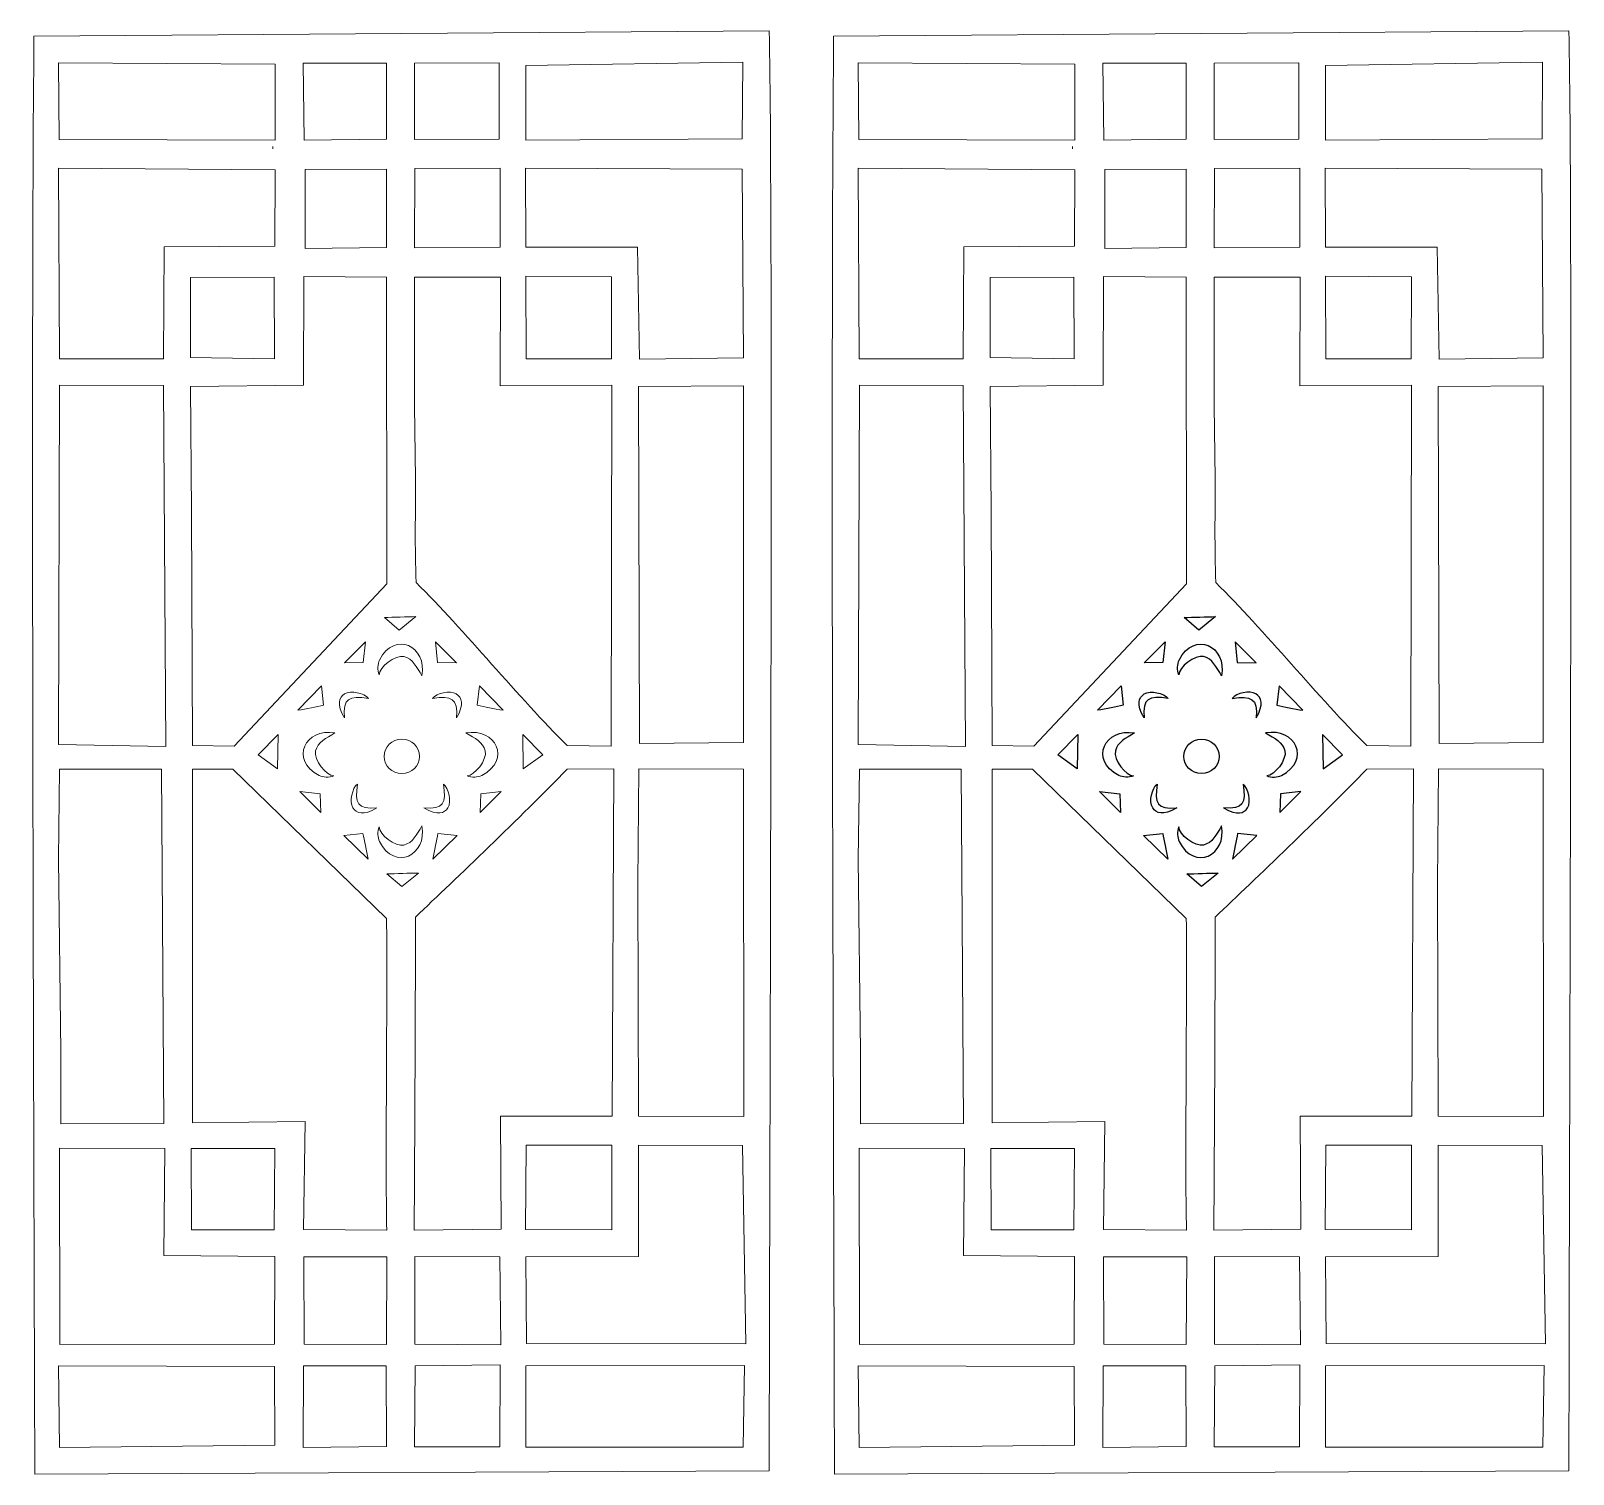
# Model space of a CAD drawing. Header units: centimetres. Extents: x 15 to 27.6, y -2.3 to 9.5.
import ezdxf

# ---------------------------------------------------------------- set-up
doc = ezdxf.new("R2010")
doc.units = ezdxf.units.CM
doc.header["$MEASUREMENT"] = 0
doc.layers.add('layer 1', color=7, linetype='Continuous')

msp = doc.modelspace()

# ---------------------------------------------------------------- linework, layer by layer
at = {"layer": 'layer 1', "color": 250, "lineweight": 9}
msp.add_ellipse((17.99769, 3.57511), major_axis=(0.14549, 0), ratio=0.96412125, dxfattribs=at)
at = {"layer": 'layer 1', "color": 7}
msp.add_ellipse((24.54553, 3.57511), major_axis=(0.14549, 0), ratio=0.96412125, dxfattribs=at)
at = {"layer": 'layer 1', "color": 250, "lineweight": 9}
for points, knots in [([(21.00559, 9.51822), (21.04034, 7.83852), (21.00806, 0.38557), (21.00559, -2.27628), (21.00559, -2.27628), (21.00559, -2.27628), (14.9918, -2.30345), (14.9918, -2.30345), (14.9918, -2.30345), (14.98382, 0.80053), (14.9597, 6.70956), (14.98504, 9.47432), (14.98504, 9.47432), (14.98504, 9.47432), (21.00559, 9.51822), (21.00559, 9.51822)], [0, 0, 0, 0, 0.2, 0.2, 0.2, 0.2, 0.4, 0.4, 0.4, 0.4, 0.6, 0.6, 0.6, 0.6, 1, 1, 1, 1]), ([(27.55343, 9.51822), (27.58818, 7.83852), (27.5559, 0.38557), (27.55343, -2.27628), (27.55343, -2.27628), (27.55343, -2.27628), (21.53964, -2.30345), (21.53964, -2.30345), (21.53964, -2.30345), (21.53166, 0.80053), (21.50755, 6.70956), (21.53289, 9.47432), (21.53289, 9.47432), (21.53289, 9.47432), (27.55343, 9.51822), (27.55343, 9.51822)], [0, 0, 0, 0, 0.2, 0.2, 0.2, 0.2, 0.4, 0.4, 0.4, 0.4, 0.6, 0.6, 0.6, 0.6, 1, 1, 1, 1]), ([(15.18691, 9.25491), (15.18691, 9.25491), (15.19082, 8.62695), (15.19082, 8.62695), (15.19082, 8.62695), (15.19082, 8.62695), (16.95971, 8.62303), (16.95971, 8.62303), (16.95971, 8.62303), (16.95971, 8.62303), (16.95971, 9.24614), (16.95971, 9.24614), (16.95971, 9.24614), (16.95971, 9.24614), (15.18691, 9.25491), (15.18691, 9.25491)], [0, 0, 0, 0, 0.2, 0.2, 0.2, 0.2, 0.4, 0.4, 0.4, 0.4, 0.6, 0.6, 0.6, 0.6, 1, 1, 1, 1]), ([(17.18973, 9.25444), (17.18973, 9.25444), (17.19815, 8.62326), (17.19815, 8.62326), (17.19815, 8.62326), (17.19815, 8.62326), (17.87246, 8.63181), (17.87246, 8.63181), (17.87246, 8.63181), (17.87246, 8.63181), (17.87246, 9.25265), (17.87246, 9.25265), (17.87246, 9.25265), (17.87246, 9.25265), (17.18973, 9.25444), (17.18973, 9.25444)], [0, 0, 0, 0, 0.2, 0.2, 0.2, 0.2, 0.4, 0.4, 0.4, 0.4, 0.6, 0.6, 0.6, 0.6, 1, 1, 1, 1]), ([(18.10138, 9.25334), (18.10138, 9.25334), (18.10009, 8.62699), (18.10009, 8.62699), (18.10009, 8.62699), (18.10009, 8.62699), (18.79395, 8.63181), (18.79395, 8.63181), (18.79395, 8.63181), (18.79395, 8.63181), (18.79395, 9.25502), (18.79395, 9.25502), (18.79395, 9.25502), (18.79395, 9.25502), (18.10138, 9.25334), (18.10138, 9.25334)], [0, 0, 0, 0, 0.2, 0.2, 0.2, 0.2, 0.4, 0.4, 0.4, 0.4, 0.6, 0.6, 0.6, 0.6, 1, 1, 1, 1]), ([(19.01338, 9.23482), (19.01338, 9.23482), (19.01338, 8.62303), (19.01338, 8.62303), (19.01338, 8.62303), (19.01338, 8.62303), (20.78531, 8.63311), (20.78531, 8.63311), (20.78531, 8.63311), (20.78531, 8.63311), (20.78927, 9.26122), (20.78927, 9.26122), (20.78927, 9.26122), (20.78927, 9.26122), (19.01338, 9.23482), (19.01338, 9.23482)], [0, 0, 0, 0, 0.2, 0.2, 0.2, 0.2, 0.4, 0.4, 0.4, 0.4, 0.6, 0.6, 0.6, 0.6, 1, 1, 1, 1]), ([(16.94217, 8.57036), (16.94217, 8.57036), (16.94217, 8.55282), (16.94217, 8.55282), (16.94217, 8.55282), (16.94217, 8.55282), (16.94217, 8.57036), (16.94217, 8.57036)], [0, 0, 0, 0, 0.33333333, 0.33333333, 0.33333333, 0.33333333, 1, 1, 1, 1]), ([(15.18691, 8.39237), (15.18691, 8.39237), (15.19553, 6.8318), (15.19553, 6.8318), (15.19553, 6.8318), (15.19553, 6.8318), (16.04688, 6.83267), (16.04688, 6.83267), (16.04688, 6.83267), (16.04688, 6.83267), (16.0519, 7.74927), (16.0519, 7.74927), (16.0519, 7.74927), (16.0519, 7.74927), (16.95849, 7.75344), (16.95849, 7.75344), (16.95849, 7.75344), (16.95849, 7.75344), (16.95965, 8.38069), (16.95965, 8.38069), (16.95965, 8.38069), (16.95965, 8.38069), (15.18691, 8.39237), (15.18691, 8.39237)], [0, 0, 0, 0, 0.14285714, 0.14285714, 0.14285714, 0.14285714, 0.28571429, 0.28571429, 0.28571429, 0.28571429, 0.42857143, 0.42857143, 0.42857143, 0.42857143, 0.57142857, 0.57142857, 0.57142857, 0.57142857, 0.71428571, 0.71428571, 0.71428571, 0.71428571, 1, 1, 1, 1]), ([(17.87246, 8.38607), (17.87246, 8.38607), (17.20545, 8.3831), (17.20545, 8.3831), (17.20545, 8.3831), (17.20545, 8.3831), (17.20545, 7.73662), (17.20545, 7.73662), (17.20545, 7.73662), (17.20545, 7.73662), (17.87246, 7.74463), (17.87246, 7.74463), (17.87246, 7.74463), (17.87246, 7.74463), (17.87246, 8.38607), (17.87246, 8.38607)], [0, 0, 0, 0, 0.2, 0.2, 0.2, 0.2, 0.4, 0.4, 0.4, 0.4, 0.6, 0.6, 0.6, 0.6, 1, 1, 1, 1]), ([(18.10063, 7.73984), (18.10063, 7.73984), (18.80275, 7.74583), (18.80275, 7.74583), (18.80275, 7.74583), (18.80275, 7.74583), (18.80275, 8.39403), (18.80275, 8.39403), (18.80275, 8.39403), (18.80275, 8.39403), (18.10457, 8.39001), (18.10457, 8.39001), (18.10457, 8.39001), (18.10457, 8.39001), (18.10063, 7.73984), (18.10063, 7.73984)], [0, 0, 0, 0, 0.2, 0.2, 0.2, 0.2, 0.4, 0.4, 0.4, 0.4, 0.6, 0.6, 0.6, 0.6, 1, 1, 1, 1]), ([(19.01099, 8.39249), (19.01099, 8.39249), (19.01313, 7.74539), (19.01313, 7.74539), (19.01313, 7.74539), (19.01313, 7.74539), (19.92611, 7.74539), (19.92611, 7.74539), (19.92611, 7.74539), (19.92611, 7.74539), (19.94365, 6.82956), (19.94365, 6.82956), (19.94365, 6.82956), (19.94365, 6.82956), (20.79495, 6.83918), (20.79495, 6.83918), (20.79495, 6.83918), (20.79495, 6.83918), (20.78523, 8.38455), (20.78523, 8.38455), (20.78523, 8.38455), (20.78523, 8.38455), (19.01099, 8.39249), (19.01099, 8.39249)], [0, 0, 0, 0, 0.14285714, 0.14285714, 0.14285714, 0.14285714, 0.28571429, 0.28571429, 0.28571429, 0.28571429, 0.42857143, 0.42857143, 0.42857143, 0.42857143, 0.57142857, 0.57142857, 0.57142857, 0.57142857, 0.71428571, 0.71428571, 0.71428571, 0.71428571, 1, 1, 1, 1]), ([(16.26639, 6.84144), (16.26639, 6.84144), (16.95581, 6.83273), (16.95581, 6.83273), (16.95581, 6.83273), (16.95581, 6.83273), (16.95258, 7.50129), (16.95258, 7.50129), (16.95258, 7.50129), (16.95258, 7.50129), (16.26639, 7.49812), (16.26639, 7.49812), (16.26639, 7.49812), (16.26639, 7.49812), (16.26639, 6.84144), (16.26639, 6.84144)], [0, 0, 0, 0, 0.2, 0.2, 0.2, 0.2, 0.4, 0.4, 0.4, 0.4, 0.6, 0.6, 0.6, 0.6, 1, 1, 1, 1]), ([(17.19444, 7.50621), (17.19444, 7.50621), (17.19336, 6.61656), (17.19336, 6.61656), (17.19336, 6.61656), (17.19336, 6.61656), (16.26807, 6.60449), (16.26807, 6.60449), (16.26807, 6.60449), (16.26807, 6.60449), (16.27516, 5.57766), (16.27516, 5.57766), (16.27516, 5.57766), (16.27516, 5.57766), (16.28393, 3.66449), (16.28393, 3.66449), (16.28393, 3.66449), (16.28393, 3.66449), (16.62474, 3.66053), (16.62474, 3.66053), (16.62474, 3.66053), (16.62474, 3.66053), (17.8732, 4.98963), (17.8732, 4.98963), (17.8732, 4.98963), (17.8732, 4.98963), (17.87156, 7.50071), (17.87156, 7.50071), (17.87156, 7.50071), (17.87156, 7.50071), (17.19444, 7.50621), (17.19444, 7.50621)], [0, 0, 0, 0, 0.11111111, 0.11111111, 0.11111111, 0.11111111, 0.22222222, 0.22222222, 0.22222222, 0.22222222, 0.33333333, 0.33333333, 0.33333333, 0.33333333, 0.44444444, 0.44444444, 0.44444444, 0.44444444, 0.55555556, 0.55555556, 0.55555556, 0.55555556, 0.66666667, 0.66666667, 0.66666667, 0.66666667, 0.77777778, 0.77777778, 0.77777778, 0.77777778, 1, 1, 1, 1]), ([(18.10063, 7.50131), (18.10063, 7.50131), (18.10063, 6.4465), (18.10063, 6.4465), (18.10063, 6.4465), (18.10063, 6.4465), (18.1094, 5.84973), (18.1094, 5.84973), (18.1094, 5.84973), (18.1094, 5.55159), (18.10298, 5.29739), (18.11434, 4.9994), (18.11434, 4.9994), (18.50633, 4.61328), (18.9594, 4.0508), (19.35137, 3.66468), (19.35137, 3.66468), (19.35137, 3.66468), (19.71081, 3.6598), (19.71081, 3.6598), (19.71081, 3.6598), (19.71081, 3.6598), (19.71555, 6.61652), (19.71555, 6.61652), (19.71555, 6.61652), (19.71555, 6.61652), (18.80275, 6.61175), (18.80275, 6.61175), (18.80275, 6.61175), (18.80275, 6.61175), (18.80602, 7.50052), (18.80602, 7.50052), (18.80602, 7.50052), (18.80602, 7.50052), (18.10063, 7.50131), (18.10063, 7.50131)], [0, 0, 0, 0, 0.1, 0.1, 0.1, 0.1, 0.2, 0.2, 0.2, 0.2, 0.3, 0.3, 0.3, 0.3, 0.4, 0.4, 0.4, 0.4, 0.5, 0.5, 0.5, 0.5, 0.6, 0.6, 0.6, 0.6, 0.7, 0.7, 0.7, 0.7, 0.8, 0.8, 0.8, 0.8, 1, 1, 1, 1]), ([(19.71545, 7.50291), (19.71545, 7.50291), (19.01338, 7.50845), (19.01338, 7.50845), (19.01338, 7.50845), (19.01338, 7.50845), (19.01489, 6.83151), (19.01489, 6.83151), (19.01489, 6.83151), (19.01489, 6.83151), (19.71531, 6.83242), (19.71531, 6.83242), (19.71531, 6.83242), (19.71531, 6.83242), (19.71545, 7.50291), (19.71545, 7.50291)], [0, 0, 0, 0, 0.2, 0.2, 0.2, 0.2, 0.4, 0.4, 0.4, 0.4, 0.6, 0.6, 0.6, 0.6, 1, 1, 1, 1]), ([(16.04698, 6.61326), (16.04698, 6.61326), (15.19568, 6.61482), (15.19568, 6.61482), (15.19568, 6.61482), (15.19568, 6.61482), (15.18691, 3.6732), (15.18691, 3.6732), (15.18691, 3.6732), (15.18691, 3.6732), (16.06455, 3.65734), (16.06455, 3.65734), (16.06455, 3.65734), (16.06455, 3.65734), (16.04698, 6.61326), (16.04698, 6.61326)], [0, 0, 0, 0, 0.2, 0.2, 0.2, 0.2, 0.4, 0.4, 0.4, 0.4, 0.6, 0.6, 0.6, 0.6, 1, 1, 1, 1]), ([(19.935, 6.60395), (19.935, 6.60395), (19.94383, 3.67992), (19.94383, 3.67992), (19.94383, 3.67992), (19.94383, 3.67992), (20.7951, 3.68854), (20.7951, 3.68854), (20.7951, 3.68854), (20.7951, 3.68854), (20.79495, 6.6103), (20.79495, 6.6103), (20.79495, 6.6103), (20.79495, 6.6103), (19.935, 6.60395), (19.935, 6.60395)], [0, 0, 0, 0, 0.2, 0.2, 0.2, 0.2, 0.4, 0.4, 0.4, 0.4, 0.6, 0.6, 0.6, 0.6, 1, 1, 1, 1]), ([(17.85516, 4.71387), (17.85516, 4.71387), (17.97572, 4.61021), (17.97572, 4.61021), (17.97572, 4.61021), (17.97572, 4.61021), (18.11187, 4.72011), (18.11187, 4.72011), (18.11187, 4.72011), (18.04166, 4.72011), (17.92537, 4.71387), (17.85516, 4.71387)], [0, 0, 0, 0, 0.25, 0.25, 0.25, 0.25, 0.5, 0.5, 0.5, 0.5, 1, 1, 1, 1]), ([(17.81342, 4.36409), (17.80195, 4.33237), (17.79327, 4.28302), (17.81102, 4.24366), (17.81102, 4.24366), (17.81102, 4.30543), (17.94298, 4.40934), (18.01435, 4.39286), (18.01435, 4.39286), (18.08572, 4.37637), (18.11975, 4.30682), (18.16207, 4.23489), (18.16207, 4.23489), (18.20601, 4.47661), (17.94246, 4.61112), (17.81342, 4.36409)], [0, 0, 0, 0, 0.2, 0.2, 0.2, 0.2, 0.4, 0.4, 0.4, 0.4, 0.6, 0.6, 0.6, 0.6, 1, 1, 1, 1]), ([(17.69933, 4.51269), (17.69933, 4.51269), (17.52712, 4.3405), (17.52712, 4.3405), (17.52712, 4.3405), (17.52712, 4.3405), (17.68187, 4.34527), (17.68187, 4.34527), (17.68187, 4.34527), (17.68187, 4.34527), (17.69933, 4.51269), (17.69933, 4.51269)], [0, 0, 0, 0, 0.25, 0.25, 0.25, 0.25, 0.5, 0.5, 0.5, 0.5, 1, 1, 1, 1]), ([(18.27268, 4.51269), (18.27268, 4.51269), (18.44489, 4.3405), (18.44489, 4.3405), (18.44489, 4.3405), (18.44489, 4.3405), (18.29014, 4.34527), (18.29014, 4.34527), (18.29014, 4.34527), (18.29014, 4.34527), (18.27268, 4.51269), (18.27268, 4.51269)], [0, 0, 0, 0, 0.25, 0.25, 0.25, 0.25, 0.5, 0.5, 0.5, 0.5, 1, 1, 1, 1]), ([(17.33961, 4.15292), (17.33961, 4.15292), (17.14496, 3.95351), (17.14496, 3.95351), (17.14496, 3.95351), (17.21878, 3.9647), (17.29832, 3.98376), (17.35715, 3.99496), (17.35715, 3.99496), (17.35715, 3.99496), (17.33961, 4.15292), (17.33961, 4.15292)], [0, 0, 0, 0, 0.25, 0.25, 0.25, 0.25, 0.5, 0.5, 0.5, 0.5, 1, 1, 1, 1]), ([(17.5286, 4.08715), (17.48337, 4.05868), (17.46075, 4.00452), (17.52735, 3.89066), (17.52735, 3.89066), (17.51466, 4.05202), (17.56559, 4.07375), (17.72326, 4.05059), (17.72326, 4.05059), (17.68814, 4.09322), (17.58068, 4.11997), (17.5286, 4.08715)], [0, 0, 0, 0, 0.25, 0.25, 0.25, 0.25, 0.5, 0.5, 0.5, 0.5, 1, 1, 1, 1]), ([(18.44342, 4.08715), (18.48864, 4.05868), (18.51126, 4.00452), (18.44466, 3.89066), (18.44466, 3.89066), (18.45735, 4.05202), (18.40642, 4.07375), (18.24875, 4.05059), (18.24875, 4.05059), (18.28387, 4.09322), (18.39133, 4.11997), (18.44342, 4.08715)], [0, 0, 0, 0, 0.25, 0.25, 0.25, 0.25, 0.5, 0.5, 0.5, 0.5, 1, 1, 1, 1]), ([(18.6324, 4.15292), (18.6324, 4.15292), (18.82705, 3.95351), (18.82705, 3.95351), (18.82705, 3.95351), (18.75323, 3.9647), (18.67369, 3.98376), (18.61486, 3.99496), (18.61486, 3.99496), (18.61486, 3.99496), (18.6324, 4.15292), (18.6324, 4.15292)], [0, 0, 0, 0, 0.25, 0.25, 0.25, 0.25, 0.5, 0.5, 0.5, 0.5, 1, 1, 1, 1]), ([(17.32047, 3.41879), (17.3522, 3.40733), (17.40155, 3.39864), (17.4409, 3.41639), (17.4409, 3.41639), (17.37913, 3.41639), (17.27522, 3.54835), (17.29171, 3.61972), (17.29171, 3.61972), (17.30819, 3.69109), (17.37774, 3.72512), (17.44967, 3.76744), (17.44967, 3.76744), (17.20796, 3.81138), (17.07345, 3.54783), (17.32047, 3.41879)], [0, 0, 0, 0, 0.2, 0.2, 0.2, 0.2, 0.4, 0.4, 0.4, 0.4, 0.6, 0.6, 0.6, 0.6, 1, 1, 1, 1]), ([(18.65154, 3.41879), (18.61981, 3.40733), (18.57046, 3.39864), (18.53111, 3.41639), (18.53111, 3.41639), (18.59288, 3.41639), (18.69679, 3.54835), (18.6803, 3.61972), (18.6803, 3.61972), (18.66382, 3.69109), (18.59427, 3.72512), (18.52234, 3.76744), (18.52234, 3.76744), (18.76405, 3.81138), (18.89857, 3.54783), (18.65154, 3.41879)], [0, 0, 0, 0, 0.2, 0.2, 0.2, 0.2, 0.4, 0.4, 0.4, 0.4, 0.6, 0.6, 0.6, 0.6, 1, 1, 1, 1]), ([(16.98511, 3.75521), (16.98511, 3.75521), (16.82026, 3.58779), (16.82026, 3.58779), (16.82026, 3.58779), (16.82026, 3.58779), (16.97993, 3.47279), (16.97993, 3.47279), (16.97993, 3.47279), (16.97993, 3.47279), (16.98511, 3.75521), (16.98511, 3.75521)], [0, 0, 0, 0, 0.25, 0.25, 0.25, 0.25, 0.5, 0.5, 0.5, 0.5, 1, 1, 1, 1]), ([(18.9869, 3.75521), (18.9869, 3.75521), (19.15175, 3.58779), (19.15175, 3.58779), (19.15175, 3.58779), (19.15175, 3.58779), (18.99208, 3.47279), (18.99208, 3.47279), (18.99208, 3.47279), (18.99208, 3.47279), (18.9869, 3.75521), (18.9869, 3.75521)], [0, 0, 0, 0, 0.25, 0.25, 0.25, 0.25, 0.5, 0.5, 0.5, 0.5, 1, 1, 1, 1]), ([(15.19568, 3.47136), (15.19568, 3.47136), (15.18691, 2.73414), (15.18691, 2.73414), (15.18691, 2.73414), (15.18691, 2.73414), (15.20445, 1.15441), (15.20445, 1.15441), (15.20445, 1.15441), (15.20445, 1.15441), (15.20445, 0.5664), (15.20445, 0.5664), (15.20445, 0.5664), (15.20445, 0.5664), (16.04943, 0.56885), (16.04943, 0.56885), (16.04943, 0.56885), (16.04943, 0.56885), (16.02957, 3.4698), (16.02957, 3.4698), (16.02957, 3.4698), (16.02957, 3.4698), (15.19568, 3.47136), (15.19568, 3.47136)], [0, 0, 0, 0, 0.14285714, 0.14285714, 0.14285714, 0.14285714, 0.28571429, 0.28571429, 0.28571429, 0.28571429, 0.42857143, 0.42857143, 0.42857143, 0.42857143, 0.57142857, 0.57142857, 0.57142857, 0.57142857, 0.71428571, 0.71428571, 0.71428571, 0.71428571, 1, 1, 1, 1]), ([(16.6127, 3.47219), (16.6127, 3.47219), (16.28393, 3.47136), (16.28393, 3.47136), (16.28393, 3.47136), (16.28393, 3.47136), (16.28393, 0.57517), (16.28393, 0.57517), (16.28393, 0.57517), (16.28393, 0.57517), (17.20545, 0.58394), (17.20545, 0.58394), (17.20545, 0.58394), (17.20545, 0.58394), (17.19353, -0.30006), (17.19353, -0.30006), (17.19353, -0.30006), (17.19353, -0.30006), (17.87422, -0.30446), (17.87422, -0.30446), (17.87422, -0.30446), (17.86064, 0.22426), (17.88065, 1.65258), (17.87246, 2.24768), (17.87246, 2.24768), (17.87246, 2.24768), (16.6127, 3.47219), (16.6127, 3.47219)], [0, 0, 0, 0, 0.125, 0.125, 0.125, 0.125, 0.25, 0.25, 0.25, 0.25, 0.375, 0.375, 0.375, 0.375, 0.5, 0.5, 0.5, 0.5, 0.625, 0.625, 0.625, 0.625, 0.75, 0.75, 0.75, 0.75, 1, 1, 1, 1]), ([(19.73279, 3.47302), (19.73279, 3.47302), (19.35166, 3.47219), (19.35166, 3.47219), (19.35166, 3.47219), (18.96191, 3.06803), (18.45018, 2.58513), (18.10886, 2.25968), (18.10886, 2.25968), (18.10886, 1.39917), (18.10314, 0.5574), (18.0985, -0.30363), (18.0985, -0.30363), (18.0985, -0.30363), (18.80942, -0.29762), (18.80942, -0.29762), (18.80942, -0.29762), (18.80942, -0.29762), (18.80461, 0.6278), (18.80461, 0.6278), (18.80461, 0.6278), (18.80461, 0.6278), (19.72051, 0.62782), (19.72051, 0.62782), (19.72051, 0.62782), (19.72051, 0.62782), (19.73279, 3.47302), (19.73279, 3.47302)], [0, 0, 0, 0, 0.125, 0.125, 0.125, 0.125, 0.25, 0.25, 0.25, 0.25, 0.375, 0.375, 0.375, 0.375, 0.5, 0.5, 0.5, 0.5, 0.625, 0.625, 0.625, 0.625, 0.75, 0.75, 0.75, 0.75, 1, 1, 1, 1]), ([(19.93842, 3.4738), (19.93842, 3.4738), (19.92951, 2.54094), (19.92951, 2.54094), (19.92951, 2.54094), (19.92951, 2.54094), (19.93508, 0.6278), (19.93508, 0.6278), (19.93508, 0.6278), (19.93508, 0.6278), (20.79827, 0.62703), (20.79827, 0.62703), (20.79827, 0.62703), (20.79827, 0.62703), (20.79591, 3.47167), (20.79591, 3.47167), (20.79591, 3.47167), (20.79591, 3.47167), (19.93842, 3.4738), (19.93842, 3.4738)], [0, 0, 0, 0, 0.16666667, 0.16666667, 0.16666667, 0.16666667, 0.33333333, 0.33333333, 0.33333333, 0.33333333, 0.5, 0.5, 0.5, 0.5, 0.66666667, 0.66666667, 0.66666667, 0.66666667, 1, 1, 1, 1]), ([(17.16163, 3.28695), (17.16163, 3.28695), (17.33382, 3.11474), (17.33382, 3.11474), (17.33382, 3.11474), (17.33382, 3.11474), (17.32905, 3.2695), (17.32905, 3.2695), (17.32905, 3.2695), (17.32905, 3.2695), (17.16163, 3.28695), (17.16163, 3.28695)], [0, 0, 0, 0, 0.25, 0.25, 0.25, 0.25, 0.5, 0.5, 0.5, 0.5, 1, 1, 1, 1]), ([(17.59742, 3.1547), (17.62589, 3.10948), (17.68005, 3.08685), (17.79391, 3.15346), (17.79391, 3.15346), (17.63254, 3.14077), (17.61081, 3.19169), (17.63397, 3.34937), (17.63397, 3.34937), (17.59134, 3.31424), (17.56459, 3.20679), (17.59742, 3.1547)], [0, 0, 0, 0, 0.25, 0.25, 0.25, 0.25, 0.5, 0.5, 0.5, 0.5, 1, 1, 1, 1]), ([(18.37459, 3.1547), (18.34612, 3.10948), (18.29196, 3.08685), (18.1781, 3.15346), (18.1781, 3.15346), (18.33947, 3.14077), (18.3612, 3.19169), (18.33804, 3.34937), (18.33804, 3.34937), (18.38067, 3.31424), (18.40742, 3.20679), (18.37459, 3.1547)], [0, 0, 0, 0, 0.25, 0.25, 0.25, 0.25, 0.5, 0.5, 0.5, 0.5, 1, 1, 1, 1]), ([(18.81038, 3.28695), (18.81038, 3.28695), (18.63819, 3.11474), (18.63819, 3.11474), (18.63819, 3.11474), (18.63819, 3.11474), (18.64296, 3.2695), (18.64296, 3.2695), (18.64296, 3.2695), (18.64296, 3.2695), (18.81038, 3.28695), (18.81038, 3.28695)], [0, 0, 0, 0, 0.25, 0.25, 0.25, 0.25, 0.5, 0.5, 0.5, 0.5, 1, 1, 1, 1]), ([(17.5214, 2.92723), (17.5214, 2.92723), (17.72082, 2.73258), (17.72082, 2.73258), (17.72082, 2.73258), (17.70962, 2.8064), (17.69056, 2.88595), (17.67936, 2.94477), (17.67936, 2.94477), (17.67936, 2.94477), (17.5214, 2.92723), (17.5214, 2.92723)], [0, 0, 0, 0, 0.25, 0.25, 0.25, 0.25, 0.5, 0.5, 0.5, 0.5, 1, 1, 1, 1]), ([(17.81342, 2.87821), (17.80195, 2.90994), (17.79327, 2.95929), (17.81102, 2.99864), (17.81102, 2.99864), (17.81102, 2.93687), (17.94298, 2.83297), (18.01435, 2.84945), (18.01435, 2.84945), (18.08572, 2.86594), (18.11975, 2.93548), (18.16207, 3.00742), (18.16207, 3.00742), (18.20601, 2.7657), (17.94246, 2.63119), (17.81342, 2.87821)], [0, 0, 0, 0, 0.2, 0.2, 0.2, 0.2, 0.4, 0.4, 0.4, 0.4, 0.6, 0.6, 0.6, 0.6, 1, 1, 1, 1]), ([(18.45061, 2.92723), (18.45061, 2.92723), (18.25119, 2.73258), (18.25119, 2.73258), (18.25119, 2.73258), (18.26239, 2.8064), (18.28145, 2.88595), (18.29265, 2.94477), (18.29265, 2.94477), (18.29265, 2.94477), (18.45061, 2.92723), (18.45061, 2.92723)], [0, 0, 0, 0, 0.25, 0.25, 0.25, 0.25, 0.5, 0.5, 0.5, 0.5, 1, 1, 1, 1]), ([(17.8759, 2.61364), (17.8759, 2.61364), (17.99646, 2.50999), (17.99646, 2.50999), (17.99646, 2.50999), (17.99646, 2.50999), (18.13261, 2.61989), (18.13261, 2.61989), (18.13261, 2.61989), (18.0624, 2.61989), (17.94611, 2.61364), (17.8759, 2.61364)], [0, 0, 0, 0, 0.25, 0.25, 0.25, 0.25, 0.5, 0.5, 0.5, 0.5, 1, 1, 1, 1]), ([(19.00963, -0.30004), (19.00963, -0.30004), (19.71568, -0.30288), (19.71568, -0.30288), (19.71568, -0.30288), (19.71568, -0.30288), (19.71568, 0.39087), (19.71568, 0.39087), (19.71568, 0.39087), (19.71568, 0.39087), (19.01525, 0.39087), (19.01525, 0.39087), (19.01525, 0.39087), (19.01525, 0.39087), (19.00963, -0.30004), (19.00963, -0.30004)], [0, 0, 0, 0, 0.2, 0.2, 0.2, 0.2, 0.4, 0.4, 0.4, 0.4, 0.6, 0.6, 0.6, 0.6, 1, 1, 1, 1]), ([(19.93434, 0.39166), (19.93434, 0.39166), (19.93581, -0.5209), (19.93581, -0.5209), (19.93581, -0.5209), (19.93581, -0.5209), (19.0135, -0.52332), (19.0135, -0.52332), (19.0135, -0.52332), (19.0135, -0.52332), (19.01914, -1.23417), (19.01914, -1.23417), (19.01914, -1.23417), (19.01914, -1.23417), (20.81391, -1.23634), (20.81391, -1.23634), (20.81391, -1.23634), (20.81391, -1.23634), (20.78649, 0.3893), (20.78649, 0.3893), (20.78649, 0.3893), (20.78649, 0.3893), (19.93434, 0.39166), (19.93434, 0.39166)], [0, 0, 0, 0, 0.14285714, 0.14285714, 0.14285714, 0.14285714, 0.28571429, 0.28571429, 0.28571429, 0.28571429, 0.42857143, 0.42857143, 0.42857143, 0.42857143, 0.57142857, 0.57142857, 0.57142857, 0.57142857, 0.71428571, 0.71428571, 0.71428571, 0.71428571, 1, 1, 1, 1]), ([(15.19514, 0.36533), (15.19514, 0.36533), (15.19578, -1.24143), (15.19578, -1.24143), (15.19578, -1.24143), (15.19578, -1.24143), (16.95345, -1.23985), (16.95345, -1.23985), (16.95345, -1.23985), (16.95345, -1.23985), (16.95749, -0.52144), (16.95749, -0.52144), (16.95749, -0.52144), (16.95749, -0.52144), (16.04868, -0.51308), (16.04868, -0.51308), (16.04868, -0.51308), (16.04868, -0.51308), (16.05575, 0.36367), (16.05575, 0.36367), (16.05575, 0.36367), (16.05575, 0.36367), (15.19514, 0.36533), (15.19514, 0.36533)], [0, 0, 0, 0, 0.14285714, 0.14285714, 0.14285714, 0.14285714, 0.28571429, 0.28571429, 0.28571429, 0.28571429, 0.42857143, 0.42857143, 0.42857143, 0.42857143, 0.57142857, 0.57142857, 0.57142857, 0.57142857, 0.71428571, 0.71428571, 0.71428571, 0.71428571, 1, 1, 1, 1]), ([(16.95112, -0.30245), (16.95112, -0.30245), (16.95745, 0.36452), (16.95745, 0.36452), (16.95745, 0.36452), (16.95745, 0.36452), (16.27358, 0.36452), (16.27358, 0.36452), (16.27358, 0.36452), (16.27358, 0.36452), (16.27516, -0.30245), (16.27516, -0.30245), (16.27516, -0.30245), (16.27516, -0.30245), (16.95112, -0.30245), (16.95112, -0.30245)], [0, 0, 0, 0, 0.2, 0.2, 0.2, 0.2, 0.4, 0.4, 0.4, 0.4, 0.6, 0.6, 0.6, 0.6, 1, 1, 1, 1]), ([(17.19436, -0.52349), (17.19436, -0.52349), (17.19749, -1.23742), (17.19749, -1.23742), (17.19749, -1.23742), (17.19749, -1.23742), (17.87264, -1.24124), (17.87264, -1.24124), (17.87264, -1.24124), (17.87264, -1.24124), (17.87579, -0.5227), (17.87579, -0.5227), (17.87579, -0.5227), (17.87579, -0.5227), (17.19436, -0.52349), (17.19436, -0.52349)], [0, 0, 0, 0, 0.2, 0.2, 0.2, 0.2, 0.4, 0.4, 0.4, 0.4, 0.6, 0.6, 0.6, 0.6, 1, 1, 1, 1]), ([(18.10397, -0.52146), (18.10397, -0.52146), (18.10474, -1.2374), (18.10474, -1.2374), (18.10474, -1.2374), (18.10474, -1.2374), (18.80683, -1.24379), (18.80683, -1.24379), (18.80683, -1.24379), (18.80683, -1.24379), (18.79883, -0.52239), (18.79883, -0.52239), (18.79883, -0.52239), (18.79883, -0.52239), (18.10397, -0.52146), (18.10397, -0.52146)], [0, 0, 0, 0, 0.2, 0.2, 0.2, 0.2, 0.4, 0.4, 0.4, 0.4, 0.6, 0.6, 0.6, 0.6, 1, 1, 1, 1]), ([(16.95672, -2.06648), (16.95672, -2.06648), (16.95424, -1.42033), (16.95424, -1.42033), (16.95424, -1.42033), (16.95424, -1.42033), (15.18628, -1.41641), (15.18628, -1.41641), (15.18628, -1.41641), (15.18628, -1.41641), (15.19441, -2.0856), (15.19441, -2.0856), (15.19441, -2.0856), (15.19441, -2.0856), (16.95672, -2.06648), (16.95672, -2.06648)], [0, 0, 0, 0, 0.2, 0.2, 0.2, 0.2, 0.4, 0.4, 0.4, 0.4, 0.6, 0.6, 0.6, 0.6, 1, 1, 1, 1]), ([(17.19129, -1.41704), (17.19129, -1.41704), (17.18886, -2.08404), (17.18886, -2.08404), (17.18886, -2.08404), (17.18886, -2.08404), (17.87181, -2.07571), (17.87181, -2.07571), (17.87181, -2.07571), (17.87181, -2.07571), (17.86949, -1.41704), (17.86949, -1.41704), (17.86949, -1.41704), (17.86949, -1.41704), (17.19129, -1.41704), (17.19129, -1.41704)], [0, 0, 0, 0, 0.2, 0.2, 0.2, 0.2, 0.4, 0.4, 0.4, 0.4, 0.6, 0.6, 0.6, 0.6, 1, 1, 1, 1]), ([(18.10161, -2.07967), (18.10161, -2.07967), (18.79961, -2.07836), (18.79961, -2.07836), (18.79961, -2.07836), (18.79961, -2.07836), (18.80275, -1.40827), (18.80275, -1.40827), (18.80275, -1.40827), (18.80275, -1.40827), (18.10714, -1.41743), (18.10714, -1.41743), (18.10714, -1.41743), (18.10714, -1.41743), (18.10161, -2.07967), (18.10161, -2.07967)], [0, 0, 0, 0, 0.2, 0.2, 0.2, 0.2, 0.4, 0.4, 0.4, 0.4, 0.6, 0.6, 0.6, 0.6, 1, 1, 1, 1]), ([(19.0127, -1.4171), (19.0127, -1.4171), (19.01207, -2.08323), (19.01207, -2.08323), (19.01207, -2.08323), (19.01207, -2.08323), (20.79263, -2.08238), (20.79263, -2.08238), (20.79263, -2.08238), (20.79263, -2.08238), (20.80335, -1.41301), (20.80335, -1.41301), (20.80335, -1.41301), (20.80335, -1.41301), (19.0127, -1.4171), (19.0127, -1.4171)], [0, 0, 0, 0, 0.2, 0.2, 0.2, 0.2, 0.4, 0.4, 0.4, 0.4, 0.6, 0.6, 0.6, 0.6, 1, 1, 1, 1])]:
    msp.add_open_spline(points, degree=3, knots=knots, dxfattribs=at)
at = {"layer": 'layer 1', "color": 7, "lineweight": 9}
for points, knots in [([(21.73475, 9.25491), (21.73475, 9.25491), (21.73867, 8.62695), (21.73867, 8.62695), (21.73867, 8.62695), (21.73867, 8.62695), (23.50755, 8.62303), (23.50755, 8.62303), (23.50755, 8.62303), (23.50755, 8.62303), (23.50755, 9.24614), (23.50755, 9.24614), (23.50755, 9.24614), (23.50755, 9.24614), (21.73475, 9.25491), (21.73475, 9.25491)], [0, 0, 0, 0, 0.2, 0.2, 0.2, 0.2, 0.4, 0.4, 0.4, 0.4, 0.6, 0.6, 0.6, 0.6, 1, 1, 1, 1]), ([(23.73757, 9.25444), (23.73757, 9.25444), (23.74599, 8.62326), (23.74599, 8.62326), (23.74599, 8.62326), (23.74599, 8.62326), (24.4203, 8.63181), (24.4203, 8.63181), (24.4203, 8.63181), (24.4203, 8.63181), (24.4203, 9.25265), (24.4203, 9.25265), (24.4203, 9.25265), (24.4203, 9.25265), (23.73757, 9.25444), (23.73757, 9.25444)], [0, 0, 0, 0, 0.2, 0.2, 0.2, 0.2, 0.4, 0.4, 0.4, 0.4, 0.6, 0.6, 0.6, 0.6, 1, 1, 1, 1]), ([(24.64922, 9.25334), (24.64922, 9.25334), (24.64794, 8.62699), (24.64794, 8.62699), (24.64794, 8.62699), (24.64794, 8.62699), (25.3418, 8.63181), (25.3418, 8.63181), (25.3418, 8.63181), (25.3418, 8.63181), (25.3418, 9.25502), (25.3418, 9.25502), (25.3418, 9.25502), (25.3418, 9.25502), (24.64922, 9.25334), (24.64922, 9.25334)], [0, 0, 0, 0, 0.2, 0.2, 0.2, 0.2, 0.4, 0.4, 0.4, 0.4, 0.6, 0.6, 0.6, 0.6, 1, 1, 1, 1]), ([(25.56122, 9.23482), (25.56122, 9.23482), (25.56122, 8.62303), (25.56122, 8.62303), (25.56122, 8.62303), (25.56122, 8.62303), (27.33315, 8.63311), (27.33315, 8.63311), (27.33315, 8.63311), (27.33315, 8.63311), (27.33712, 9.26122), (27.33712, 9.26122), (27.33712, 9.26122), (27.33712, 9.26122), (25.56122, 9.23482), (25.56122, 9.23482)], [0, 0, 0, 0, 0.2, 0.2, 0.2, 0.2, 0.4, 0.4, 0.4, 0.4, 0.6, 0.6, 0.6, 0.6, 1, 1, 1, 1]), ([(23.49001, 8.57036), (23.49001, 8.57036), (23.49001, 8.55282), (23.49001, 8.55282), (23.49001, 8.55282), (23.49001, 8.55282), (23.49001, 8.57036), (23.49001, 8.57036)], [0, 0, 0, 0, 0.33333333, 0.33333333, 0.33333333, 0.33333333, 1, 1, 1, 1]), ([(21.73475, 8.39237), (21.73475, 8.39237), (21.74337, 6.8318), (21.74337, 6.8318), (21.74337, 6.8318), (21.74337, 6.8318), (22.59472, 6.83267), (22.59472, 6.83267), (22.59472, 6.83267), (22.59472, 6.83267), (22.59974, 7.74927), (22.59974, 7.74927), (22.59974, 7.74927), (22.59974, 7.74927), (23.50633, 7.75344), (23.50633, 7.75344), (23.50633, 7.75344), (23.50633, 7.75344), (23.50749, 8.38069), (23.50749, 8.38069), (23.50749, 8.38069), (23.50749, 8.38069), (21.73475, 8.39237), (21.73475, 8.39237)], [0, 0, 0, 0, 0.14285714, 0.14285714, 0.14285714, 0.14285714, 0.28571429, 0.28571429, 0.28571429, 0.28571429, 0.42857143, 0.42857143, 0.42857143, 0.42857143, 0.57142857, 0.57142857, 0.57142857, 0.57142857, 0.71428571, 0.71428571, 0.71428571, 0.71428571, 1, 1, 1, 1]), ([(24.4203, 8.38607), (24.4203, 8.38607), (23.75329, 8.3831), (23.75329, 8.3831), (23.75329, 8.3831), (23.75329, 8.3831), (23.75329, 7.73662), (23.75329, 7.73662), (23.75329, 7.73662), (23.75329, 7.73662), (24.4203, 7.74463), (24.4203, 7.74463), (24.4203, 7.74463), (24.4203, 7.74463), (24.4203, 8.38607), (24.4203, 8.38607)], [0, 0, 0, 0, 0.2, 0.2, 0.2, 0.2, 0.4, 0.4, 0.4, 0.4, 0.6, 0.6, 0.6, 0.6, 1, 1, 1, 1]), ([(24.64847, 7.73984), (24.64847, 7.73984), (25.35059, 7.74583), (25.35059, 7.74583), (25.35059, 7.74583), (25.35059, 7.74583), (25.35059, 8.39403), (25.35059, 8.39403), (25.35059, 8.39403), (25.35059, 8.39403), (24.65241, 8.39001), (24.65241, 8.39001), (24.65241, 8.39001), (24.65241, 8.39001), (24.64847, 7.73984), (24.64847, 7.73984)], [0, 0, 0, 0, 0.2, 0.2, 0.2, 0.2, 0.4, 0.4, 0.4, 0.4, 0.6, 0.6, 0.6, 0.6, 1, 1, 1, 1]), ([(25.55884, 8.39249), (25.55884, 8.39249), (25.56097, 7.74539), (25.56097, 7.74539), (25.56097, 7.74539), (25.56097, 7.74539), (26.47395, 7.74539), (26.47395, 7.74539), (26.47395, 7.74539), (26.47395, 7.74539), (26.49149, 6.82956), (26.49149, 6.82956), (26.49149, 6.82956), (26.49149, 6.82956), (27.3428, 6.83918), (27.3428, 6.83918), (27.3428, 6.83918), (27.3428, 6.83918), (27.33307, 8.38455), (27.33307, 8.38455), (27.33307, 8.38455), (27.33307, 8.38455), (25.55884, 8.39249), (25.55884, 8.39249)], [0, 0, 0, 0, 0.14285714, 0.14285714, 0.14285714, 0.14285714, 0.28571429, 0.28571429, 0.28571429, 0.28571429, 0.42857143, 0.42857143, 0.42857143, 0.42857143, 0.57142857, 0.57142857, 0.57142857, 0.57142857, 0.71428571, 0.71428571, 0.71428571, 0.71428571, 1, 1, 1, 1]), ([(22.81423, 6.84144), (22.81423, 6.84144), (23.50365, 6.83273), (23.50365, 6.83273), (23.50365, 6.83273), (23.50365, 6.83273), (23.50042, 7.50129), (23.50042, 7.50129), (23.50042, 7.50129), (23.50042, 7.50129), (22.81423, 7.49812), (22.81423, 7.49812), (22.81423, 7.49812), (22.81423, 7.49812), (22.81423, 6.84144), (22.81423, 6.84144)], [0, 0, 0, 0, 0.2, 0.2, 0.2, 0.2, 0.4, 0.4, 0.4, 0.4, 0.6, 0.6, 0.6, 0.6, 1, 1, 1, 1]), ([(23.74228, 7.50621), (23.74228, 7.50621), (23.7412, 6.61656), (23.7412, 6.61656), (23.7412, 6.61656), (23.7412, 6.61656), (22.81591, 6.60449), (22.81591, 6.60449), (22.81591, 6.60449), (22.81591, 6.60449), (22.823, 5.57766), (22.823, 5.57766), (22.823, 5.57766), (22.823, 5.57766), (22.83177, 3.66449), (22.83177, 3.66449), (22.83177, 3.66449), (22.83177, 3.66449), (23.17259, 3.66053), (23.17259, 3.66053), (23.17259, 3.66053), (23.17259, 3.66053), (24.42104, 4.98963), (24.42104, 4.98963), (24.42104, 4.98963), (24.42104, 4.98963), (24.41941, 7.50071), (24.41941, 7.50071), (24.41941, 7.50071), (24.41941, 7.50071), (23.74228, 7.50621), (23.74228, 7.50621)], [0, 0, 0, 0, 0.11111111, 0.11111111, 0.11111111, 0.11111111, 0.22222222, 0.22222222, 0.22222222, 0.22222222, 0.33333333, 0.33333333, 0.33333333, 0.33333333, 0.44444444, 0.44444444, 0.44444444, 0.44444444, 0.55555556, 0.55555556, 0.55555556, 0.55555556, 0.66666667, 0.66666667, 0.66666667, 0.66666667, 0.77777778, 0.77777778, 0.77777778, 0.77777778, 1, 1, 1, 1]), ([(24.64847, 7.50131), (24.64847, 7.50131), (24.64847, 6.4465), (24.64847, 6.4465), (24.64847, 6.4465), (24.64847, 6.4465), (24.65725, 5.84973), (24.65725, 5.84973), (24.65725, 5.84973), (24.65725, 5.55159), (24.65082, 5.29739), (24.66218, 4.9994), (24.66218, 4.9994), (25.05417, 4.61328), (25.50725, 4.0508), (25.89921, 3.66468), (25.89921, 3.66468), (25.89921, 3.66468), (26.25865, 3.6598), (26.25865, 3.6598), (26.25865, 3.6598), (26.25865, 3.6598), (26.2634, 6.61652), (26.2634, 6.61652), (26.2634, 6.61652), (26.2634, 6.61652), (25.35059, 6.61175), (25.35059, 6.61175), (25.35059, 6.61175), (25.35059, 6.61175), (25.35386, 7.50052), (25.35386, 7.50052), (25.35386, 7.50052), (25.35386, 7.50052), (24.64847, 7.50131), (24.64847, 7.50131)], [0, 0, 0, 0, 0.1, 0.1, 0.1, 0.1, 0.2, 0.2, 0.2, 0.2, 0.3, 0.3, 0.3, 0.3, 0.4, 0.4, 0.4, 0.4, 0.5, 0.5, 0.5, 0.5, 0.6, 0.6, 0.6, 0.6, 0.7, 0.7, 0.7, 0.7, 0.8, 0.8, 0.8, 0.8, 1, 1, 1, 1]), ([(26.26329, 7.50291), (26.26329, 7.50291), (25.56122, 7.50845), (25.56122, 7.50845), (25.56122, 7.50845), (25.56122, 7.50845), (25.56274, 6.83151), (25.56274, 6.83151), (25.56274, 6.83151), (25.56274, 6.83151), (26.26315, 6.83242), (26.26315, 6.83242), (26.26315, 6.83242), (26.26315, 6.83242), (26.26329, 7.50291), (26.26329, 7.50291)], [0, 0, 0, 0, 0.2, 0.2, 0.2, 0.2, 0.4, 0.4, 0.4, 0.4, 0.6, 0.6, 0.6, 0.6, 1, 1, 1, 1]), ([(22.59483, 6.61326), (22.59483, 6.61326), (21.74352, 6.61482), (21.74352, 6.61482), (21.74352, 6.61482), (21.74352, 6.61482), (21.73475, 3.6732), (21.73475, 3.6732), (21.73475, 3.6732), (21.73475, 3.6732), (22.61239, 3.65734), (22.61239, 3.65734), (22.61239, 3.65734), (22.61239, 3.65734), (22.59483, 6.61326), (22.59483, 6.61326)], [0, 0, 0, 0, 0.2, 0.2, 0.2, 0.2, 0.4, 0.4, 0.4, 0.4, 0.6, 0.6, 0.6, 0.6, 1, 1, 1, 1]), ([(26.48284, 6.60395), (26.48284, 6.60395), (26.49168, 3.67992), (26.49168, 3.67992), (26.49168, 3.67992), (26.49168, 3.67992), (27.34294, 3.68854), (27.34294, 3.68854), (27.34294, 3.68854), (27.34294, 3.68854), (27.3428, 6.6103), (27.3428, 6.6103), (27.3428, 6.6103), (27.3428, 6.6103), (26.48284, 6.60395), (26.48284, 6.60395)], [0, 0, 0, 0, 0.2, 0.2, 0.2, 0.2, 0.4, 0.4, 0.4, 0.4, 0.6, 0.6, 0.6, 0.6, 1, 1, 1, 1]), ([(21.74352, 3.47136), (21.74352, 3.47136), (21.73475, 2.73414), (21.73475, 2.73414), (21.73475, 2.73414), (21.73475, 2.73414), (21.75229, 1.15441), (21.75229, 1.15441), (21.75229, 1.15441), (21.75229, 1.15441), (21.75229, 0.5664), (21.75229, 0.5664), (21.75229, 0.5664), (21.75229, 0.5664), (22.59727, 0.56885), (22.59727, 0.56885), (22.59727, 0.56885), (22.59727, 0.56885), (22.57741, 3.4698), (22.57741, 3.4698), (22.57741, 3.4698), (22.57741, 3.4698), (21.74352, 3.47136), (21.74352, 3.47136)], [0, 0, 0, 0, 0.14285714, 0.14285714, 0.14285714, 0.14285714, 0.28571429, 0.28571429, 0.28571429, 0.28571429, 0.42857143, 0.42857143, 0.42857143, 0.42857143, 0.57142857, 0.57142857, 0.57142857, 0.57142857, 0.71428571, 0.71428571, 0.71428571, 0.71428571, 1, 1, 1, 1]), ([(23.16054, 3.47219), (23.16054, 3.47219), (22.83177, 3.47136), (22.83177, 3.47136), (22.83177, 3.47136), (22.83177, 3.47136), (22.83177, 0.57517), (22.83177, 0.57517), (22.83177, 0.57517), (22.83177, 0.57517), (23.75329, 0.58394), (23.75329, 0.58394), (23.75329, 0.58394), (23.75329, 0.58394), (23.74137, -0.30006), (23.74137, -0.30006), (23.74137, -0.30006), (23.74137, -0.30006), (24.42206, -0.30446), (24.42206, -0.30446), (24.42206, -0.30446), (24.40848, 0.22426), (24.42849, 1.65258), (24.4203, 2.24768), (24.4203, 2.24768), (24.4203, 2.24768), (23.16054, 3.47219), (23.16054, 3.47219)], [0, 0, 0, 0, 0.125, 0.125, 0.125, 0.125, 0.25, 0.25, 0.25, 0.25, 0.375, 0.375, 0.375, 0.375, 0.5, 0.5, 0.5, 0.5, 0.625, 0.625, 0.625, 0.625, 0.75, 0.75, 0.75, 0.75, 1, 1, 1, 1]), ([(26.28063, 3.47302), (26.28063, 3.47302), (25.8995, 3.47219), (25.8995, 3.47219), (25.8995, 3.47219), (25.50976, 3.06803), (24.99802, 2.58513), (24.65671, 2.25968), (24.65671, 2.25968), (24.65671, 1.39917), (24.65098, 0.5574), (24.64634, -0.30363), (24.64634, -0.30363), (24.64634, -0.30363), (25.35726, -0.29762), (25.35726, -0.29762), (25.35726, -0.29762), (25.35726, -0.29762), (25.35245, 0.6278), (25.35245, 0.6278), (25.35245, 0.6278), (25.35245, 0.6278), (26.26835, 0.62782), (26.26835, 0.62782), (26.26835, 0.62782), (26.26835, 0.62782), (26.28063, 3.47302), (26.28063, 3.47302)], [0, 0, 0, 0, 0.125, 0.125, 0.125, 0.125, 0.25, 0.25, 0.25, 0.25, 0.375, 0.375, 0.375, 0.375, 0.5, 0.5, 0.5, 0.5, 0.625, 0.625, 0.625, 0.625, 0.75, 0.75, 0.75, 0.75, 1, 1, 1, 1]), ([(26.48626, 3.4738), (26.48626, 3.4738), (26.47735, 2.54094), (26.47735, 2.54094), (26.47735, 2.54094), (26.47735, 2.54094), (26.48293, 0.6278), (26.48293, 0.6278), (26.48293, 0.6278), (26.48293, 0.6278), (27.34611, 0.62703), (27.34611, 0.62703), (27.34611, 0.62703), (27.34611, 0.62703), (27.34375, 3.47167), (27.34375, 3.47167), (27.34375, 3.47167), (27.34375, 3.47167), (26.48626, 3.4738), (26.48626, 3.4738)], [0, 0, 0, 0, 0.16666667, 0.16666667, 0.16666667, 0.16666667, 0.33333333, 0.33333333, 0.33333333, 0.33333333, 0.5, 0.5, 0.5, 0.5, 0.66666667, 0.66666667, 0.66666667, 0.66666667, 1, 1, 1, 1]), ([(25.55747, -0.30004), (25.55747, -0.30004), (26.26352, -0.30288), (26.26352, -0.30288), (26.26352, -0.30288), (26.26352, -0.30288), (26.26352, 0.39087), (26.26352, 0.39087), (26.26352, 0.39087), (26.26352, 0.39087), (25.56309, 0.39087), (25.56309, 0.39087), (25.56309, 0.39087), (25.56309, 0.39087), (25.55747, -0.30004), (25.55747, -0.30004)], [0, 0, 0, 0, 0.2, 0.2, 0.2, 0.2, 0.4, 0.4, 0.4, 0.4, 0.6, 0.6, 0.6, 0.6, 1, 1, 1, 1]), ([(26.48218, 0.39166), (26.48218, 0.39166), (26.48365, -0.5209), (26.48365, -0.5209), (26.48365, -0.5209), (26.48365, -0.5209), (25.56135, -0.52332), (25.56135, -0.52332), (25.56135, -0.52332), (25.56135, -0.52332), (25.56699, -1.23417), (25.56699, -1.23417), (25.56699, -1.23417), (25.56699, -1.23417), (27.36175, -1.23634), (27.36175, -1.23634), (27.36175, -1.23634), (27.36175, -1.23634), (27.33434, 0.3893), (27.33434, 0.3893), (27.33434, 0.3893), (27.33434, 0.3893), (26.48218, 0.39166), (26.48218, 0.39166)], [0, 0, 0, 0, 0.14285714, 0.14285714, 0.14285714, 0.14285714, 0.28571429, 0.28571429, 0.28571429, 0.28571429, 0.42857143, 0.42857143, 0.42857143, 0.42857143, 0.57142857, 0.57142857, 0.57142857, 0.57142857, 0.71428571, 0.71428571, 0.71428571, 0.71428571, 1, 1, 1, 1]), ([(21.74298, 0.36533), (21.74298, 0.36533), (21.74362, -1.24143), (21.74362, -1.24143), (21.74362, -1.24143), (21.74362, -1.24143), (23.50129, -1.23985), (23.50129, -1.23985), (23.50129, -1.23985), (23.50129, -1.23985), (23.50533, -0.52144), (23.50533, -0.52144), (23.50533, -0.52144), (23.50533, -0.52144), (22.59653, -0.51308), (22.59653, -0.51308), (22.59653, -0.51308), (22.59653, -0.51308), (22.6036, 0.36367), (22.6036, 0.36367), (22.6036, 0.36367), (22.6036, 0.36367), (21.74298, 0.36533), (21.74298, 0.36533)], [0, 0, 0, 0, 0.14285714, 0.14285714, 0.14285714, 0.14285714, 0.28571429, 0.28571429, 0.28571429, 0.28571429, 0.42857143, 0.42857143, 0.42857143, 0.42857143, 0.57142857, 0.57142857, 0.57142857, 0.57142857, 0.71428571, 0.71428571, 0.71428571, 0.71428571, 1, 1, 1, 1]), ([(23.49897, -0.30245), (23.49897, -0.30245), (23.50529, 0.36452), (23.50529, 0.36452), (23.50529, 0.36452), (23.50529, 0.36452), (22.82143, 0.36452), (22.82143, 0.36452), (22.82143, 0.36452), (22.82143, 0.36452), (22.823, -0.30245), (22.823, -0.30245), (22.823, -0.30245), (22.823, -0.30245), (23.49897, -0.30245), (23.49897, -0.30245)], [0, 0, 0, 0, 0.2, 0.2, 0.2, 0.2, 0.4, 0.4, 0.4, 0.4, 0.6, 0.6, 0.6, 0.6, 1, 1, 1, 1]), ([(23.7422, -0.52349), (23.7422, -0.52349), (23.74533, -1.23742), (23.74533, -1.23742), (23.74533, -1.23742), (23.74533, -1.23742), (24.42049, -1.24124), (24.42049, -1.24124), (24.42049, -1.24124), (24.42049, -1.24124), (24.42364, -0.5227), (24.42364, -0.5227), (24.42364, -0.5227), (24.42364, -0.5227), (23.7422, -0.52349), (23.7422, -0.52349)], [0, 0, 0, 0, 0.2, 0.2, 0.2, 0.2, 0.4, 0.4, 0.4, 0.4, 0.6, 0.6, 0.6, 0.6, 1, 1, 1, 1]), ([(24.65181, -0.52146), (24.65181, -0.52146), (24.65258, -1.2374), (24.65258, -1.2374), (24.65258, -1.2374), (24.65258, -1.2374), (25.35467, -1.24379), (25.35467, -1.24379), (25.35467, -1.24379), (25.35467, -1.24379), (25.34667, -0.52239), (25.34667, -0.52239), (25.34667, -0.52239), (25.34667, -0.52239), (24.65181, -0.52146), (24.65181, -0.52146)], [0, 0, 0, 0, 0.2, 0.2, 0.2, 0.2, 0.4, 0.4, 0.4, 0.4, 0.6, 0.6, 0.6, 0.6, 1, 1, 1, 1]), ([(23.50457, -2.06648), (23.50457, -2.06648), (23.50208, -1.42033), (23.50208, -1.42033), (23.50208, -1.42033), (23.50208, -1.42033), (21.73413, -1.41641), (21.73413, -1.41641), (21.73413, -1.41641), (21.73413, -1.41641), (21.74225, -2.0856), (21.74225, -2.0856), (21.74225, -2.0856), (21.74225, -2.0856), (23.50457, -2.06648), (23.50457, -2.06648)], [0, 0, 0, 0, 0.2, 0.2, 0.2, 0.2, 0.4, 0.4, 0.4, 0.4, 0.6, 0.6, 0.6, 0.6, 1, 1, 1, 1]), ([(23.73913, -1.41704), (23.73913, -1.41704), (23.7367, -2.08404), (23.7367, -2.08404), (23.7367, -2.08404), (23.7367, -2.08404), (24.41966, -2.07571), (24.41966, -2.07571), (24.41966, -2.07571), (24.41966, -2.07571), (24.41733, -1.41704), (24.41733, -1.41704), (24.41733, -1.41704), (24.41733, -1.41704), (23.73913, -1.41704), (23.73913, -1.41704)], [0, 0, 0, 0, 0.2, 0.2, 0.2, 0.2, 0.4, 0.4, 0.4, 0.4, 0.6, 0.6, 0.6, 0.6, 1, 1, 1, 1]), ([(24.64945, -2.07967), (24.64945, -2.07967), (25.34746, -2.07836), (25.34746, -2.07836), (25.34746, -2.07836), (25.34746, -2.07836), (25.35059, -1.40827), (25.35059, -1.40827), (25.35059, -1.40827), (25.35059, -1.40827), (24.65499, -1.41743), (24.65499, -1.41743), (24.65499, -1.41743), (24.65499, -1.41743), (24.64945, -2.07967), (24.64945, -2.07967)], [0, 0, 0, 0, 0.2, 0.2, 0.2, 0.2, 0.4, 0.4, 0.4, 0.4, 0.6, 0.6, 0.6, 0.6, 1, 1, 1, 1]), ([(25.56054, -1.4171), (25.56054, -1.4171), (25.55992, -2.08323), (25.55992, -2.08323), (25.55992, -2.08323), (25.55992, -2.08323), (27.34047, -2.08238), (27.34047, -2.08238), (27.34047, -2.08238), (27.34047, -2.08238), (27.35119, -1.41301), (27.35119, -1.41301), (27.35119, -1.41301), (27.35119, -1.41301), (25.56054, -1.4171), (25.56054, -1.4171)], [0, 0, 0, 0, 0.2, 0.2, 0.2, 0.2, 0.4, 0.4, 0.4, 0.4, 0.6, 0.6, 0.6, 0.6, 1, 1, 1, 1])]:
    msp.add_open_spline(points, degree=3, knots=knots, dxfattribs=at)
at = {"layer": 'layer 1', "color": 7}
for points, knots in [([(24.403, 4.71387), (24.403, 4.71387), (24.52356, 4.61021), (24.52356, 4.61021), (24.52356, 4.61021), (24.52356, 4.61021), (24.65971, 4.72011), (24.65971, 4.72011), (24.65971, 4.72011), (24.5895, 4.72011), (24.47322, 4.71387), (24.403, 4.71387)], [0, 0, 0, 0, 0.25, 0.25, 0.25, 0.25, 0.5, 0.5, 0.5, 0.5, 1, 1, 1, 1]), ([(24.36126, 4.36409), (24.3498, 4.33237), (24.34111, 4.28302), (24.35886, 4.24366), (24.35886, 4.24366), (24.35886, 4.30543), (24.49082, 4.40934), (24.56219, 4.39286), (24.56219, 4.39286), (24.63357, 4.37637), (24.66759, 4.30682), (24.70991, 4.23489), (24.70991, 4.23489), (24.75385, 4.47661), (24.4903, 4.61112), (24.36126, 4.36409)], [0, 0, 0, 0, 0.2, 0.2, 0.2, 0.2, 0.4, 0.4, 0.4, 0.4, 0.6, 0.6, 0.6, 0.6, 1, 1, 1, 1]), ([(24.24718, 4.51269), (24.24718, 4.51269), (24.07497, 4.3405), (24.07497, 4.3405), (24.07497, 4.3405), (24.07497, 4.3405), (24.22972, 4.34527), (24.22972, 4.34527), (24.22972, 4.34527), (24.22972, 4.34527), (24.24718, 4.51269), (24.24718, 4.51269)], [0, 0, 0, 0, 0.25, 0.25, 0.25, 0.25, 0.5, 0.5, 0.5, 0.5, 1, 1, 1, 1]), ([(24.82052, 4.51269), (24.82052, 4.51269), (24.99273, 4.3405), (24.99273, 4.3405), (24.99273, 4.3405), (24.99273, 4.3405), (24.83798, 4.34527), (24.83798, 4.34527), (24.83798, 4.34527), (24.83798, 4.34527), (24.82052, 4.51269), (24.82052, 4.51269)], [0, 0, 0, 0, 0.25, 0.25, 0.25, 0.25, 0.5, 0.5, 0.5, 0.5, 1, 1, 1, 1]), ([(23.88745, 4.15292), (23.88745, 4.15292), (23.69281, 3.95351), (23.69281, 3.95351), (23.69281, 3.95351), (23.76662, 3.9647), (23.84617, 3.98376), (23.90499, 3.99496), (23.90499, 3.99496), (23.90499, 3.99496), (23.88745, 4.15292), (23.88745, 4.15292)], [0, 0, 0, 0, 0.25, 0.25, 0.25, 0.25, 0.5, 0.5, 0.5, 0.5, 1, 1, 1, 1]), ([(24.07644, 4.08715), (24.03121, 4.05868), (24.00859, 4.00452), (24.07519, 3.89066), (24.07519, 3.89066), (24.0625, 4.05202), (24.11343, 4.07375), (24.2711, 4.05059), (24.2711, 4.05059), (24.23598, 4.09322), (24.12853, 4.11997), (24.07644, 4.08715)], [0, 0, 0, 0, 0.25, 0.25, 0.25, 0.25, 0.5, 0.5, 0.5, 0.5, 1, 1, 1, 1]), ([(24.99126, 4.08715), (25.03648, 4.05868), (25.05911, 4.00452), (24.9925, 3.89066), (24.9925, 3.89066), (25.00519, 4.05202), (24.95427, 4.07375), (24.79659, 4.05059), (24.79659, 4.05059), (24.83172, 4.09322), (24.93917, 4.11997), (24.99126, 4.08715)], [0, 0, 0, 0, 0.25, 0.25, 0.25, 0.25, 0.5, 0.5, 0.5, 0.5, 1, 1, 1, 1]), ([(25.18024, 4.15292), (25.18024, 4.15292), (25.37489, 3.95351), (25.37489, 3.95351), (25.37489, 3.95351), (25.30107, 3.9647), (25.22153, 3.98376), (25.1627, 3.99496), (25.1627, 3.99496), (25.1627, 3.99496), (25.18024, 4.15292), (25.18024, 4.15292)], [0, 0, 0, 0, 0.25, 0.25, 0.25, 0.25, 0.5, 0.5, 0.5, 0.5, 1, 1, 1, 1]), ([(23.86831, 3.41879), (23.90004, 3.40733), (23.94939, 3.39864), (23.98875, 3.41639), (23.98875, 3.41639), (23.92697, 3.41639), (23.82307, 3.54835), (23.83955, 3.61972), (23.83955, 3.61972), (23.85604, 3.69109), (23.92558, 3.72512), (23.99752, 3.76744), (23.99752, 3.76744), (23.7558, 3.81138), (23.62129, 3.54783), (23.86831, 3.41879)], [0, 0, 0, 0, 0.2, 0.2, 0.2, 0.2, 0.4, 0.4, 0.4, 0.4, 0.6, 0.6, 0.6, 0.6, 1, 1, 1, 1]), ([(25.19938, 3.41879), (25.16766, 3.40733), (25.11831, 3.39864), (25.07895, 3.41639), (25.07895, 3.41639), (25.14072, 3.41639), (25.24463, 3.54835), (25.22814, 3.61972), (25.22814, 3.61972), (25.21166, 3.69109), (25.14211, 3.72512), (25.07018, 3.76744), (25.07018, 3.76744), (25.31189, 3.81138), (25.44641, 3.54783), (25.19938, 3.41879)], [0, 0, 0, 0, 0.2, 0.2, 0.2, 0.2, 0.4, 0.4, 0.4, 0.4, 0.6, 0.6, 0.6, 0.6, 1, 1, 1, 1]), ([(23.53295, 3.75521), (23.53295, 3.75521), (23.3681, 3.58779), (23.3681, 3.58779), (23.3681, 3.58779), (23.3681, 3.58779), (23.52777, 3.47279), (23.52777, 3.47279), (23.52777, 3.47279), (23.52777, 3.47279), (23.53295, 3.75521), (23.53295, 3.75521)], [0, 0, 0, 0, 0.25, 0.25, 0.25, 0.25, 0.5, 0.5, 0.5, 0.5, 1, 1, 1, 1]), ([(25.53474, 3.75521), (25.53474, 3.75521), (25.69959, 3.58779), (25.69959, 3.58779), (25.69959, 3.58779), (25.69959, 3.58779), (25.53993, 3.47279), (25.53993, 3.47279), (25.53993, 3.47279), (25.53993, 3.47279), (25.53474, 3.75521), (25.53474, 3.75521)], [0, 0, 0, 0, 0.25, 0.25, 0.25, 0.25, 0.5, 0.5, 0.5, 0.5, 1, 1, 1, 1]), ([(23.70948, 3.28695), (23.70948, 3.28695), (23.88167, 3.11474), (23.88167, 3.11474), (23.88167, 3.11474), (23.88167, 3.11474), (23.8769, 3.2695), (23.8769, 3.2695), (23.8769, 3.2695), (23.8769, 3.2695), (23.70948, 3.28695), (23.70948, 3.28695)], [0, 0, 0, 0, 0.25, 0.25, 0.25, 0.25, 0.5, 0.5, 0.5, 0.5, 1, 1, 1, 1]), ([(24.14526, 3.1547), (24.17373, 3.10948), (24.22789, 3.08685), (24.34175, 3.15346), (24.34175, 3.15346), (24.18039, 3.14077), (24.15865, 3.19169), (24.18182, 3.34937), (24.18182, 3.34937), (24.13918, 3.31424), (24.11243, 3.20679), (24.14526, 3.1547)], [0, 0, 0, 0, 0.25, 0.25, 0.25, 0.25, 0.5, 0.5, 0.5, 0.5, 1, 1, 1, 1]), ([(24.92244, 3.1547), (24.89397, 3.10948), (24.8398, 3.08685), (24.72594, 3.15346), (24.72594, 3.15346), (24.88731, 3.14077), (24.90904, 3.19169), (24.88588, 3.34937), (24.88588, 3.34937), (24.92851, 3.31424), (24.95526, 3.20679), (24.92244, 3.1547)], [0, 0, 0, 0, 0.25, 0.25, 0.25, 0.25, 0.5, 0.5, 0.5, 0.5, 1, 1, 1, 1]), ([(25.35822, 3.28695), (25.35822, 3.28695), (25.18603, 3.11474), (25.18603, 3.11474), (25.18603, 3.11474), (25.18603, 3.11474), (25.1908, 3.2695), (25.1908, 3.2695), (25.1908, 3.2695), (25.1908, 3.2695), (25.35822, 3.28695), (25.35822, 3.28695)], [0, 0, 0, 0, 0.25, 0.25, 0.25, 0.25, 0.5, 0.5, 0.5, 0.5, 1, 1, 1, 1]), ([(24.06924, 2.92723), (24.06924, 2.92723), (24.26866, 2.73258), (24.26866, 2.73258), (24.26866, 2.73258), (24.25746, 2.8064), (24.2384, 2.88595), (24.22721, 2.94477), (24.22721, 2.94477), (24.22721, 2.94477), (24.06924, 2.92723), (24.06924, 2.92723)], [0, 0, 0, 0, 0.25, 0.25, 0.25, 0.25, 0.5, 0.5, 0.5, 0.5, 1, 1, 1, 1]), ([(24.36126, 2.87821), (24.3498, 2.90994), (24.34111, 2.95929), (24.35886, 2.99864), (24.35886, 2.99864), (24.35886, 2.93687), (24.49082, 2.83297), (24.56219, 2.84945), (24.56219, 2.84945), (24.63357, 2.86594), (24.66759, 2.93548), (24.70991, 3.00742), (24.70991, 3.00742), (24.75385, 2.7657), (24.4903, 2.63119), (24.36126, 2.87821)], [0, 0, 0, 0, 0.2, 0.2, 0.2, 0.2, 0.4, 0.4, 0.4, 0.4, 0.6, 0.6, 0.6, 0.6, 1, 1, 1, 1]), ([(24.99845, 2.92723), (24.99845, 2.92723), (24.79904, 2.73258), (24.79904, 2.73258), (24.79904, 2.73258), (24.81023, 2.8064), (24.82929, 2.88595), (24.84049, 2.94477), (24.84049, 2.94477), (24.84049, 2.94477), (24.99845, 2.92723), (24.99845, 2.92723)], [0, 0, 0, 0, 0.25, 0.25, 0.25, 0.25, 0.5, 0.5, 0.5, 0.5, 1, 1, 1, 1]), ([(24.42374, 2.61364), (24.42374, 2.61364), (24.5443, 2.50999), (24.5443, 2.50999), (24.5443, 2.50999), (24.5443, 2.50999), (24.68045, 2.61989), (24.68045, 2.61989), (24.68045, 2.61989), (24.61024, 2.61989), (24.49395, 2.61364), (24.42374, 2.61364)], [0, 0, 0, 0, 0.25, 0.25, 0.25, 0.25, 0.5, 0.5, 0.5, 0.5, 1, 1, 1, 1])]:
    msp.add_open_spline(points, degree=3, knots=knots, dxfattribs=at)

doc.saveas('drawing.dxf')
